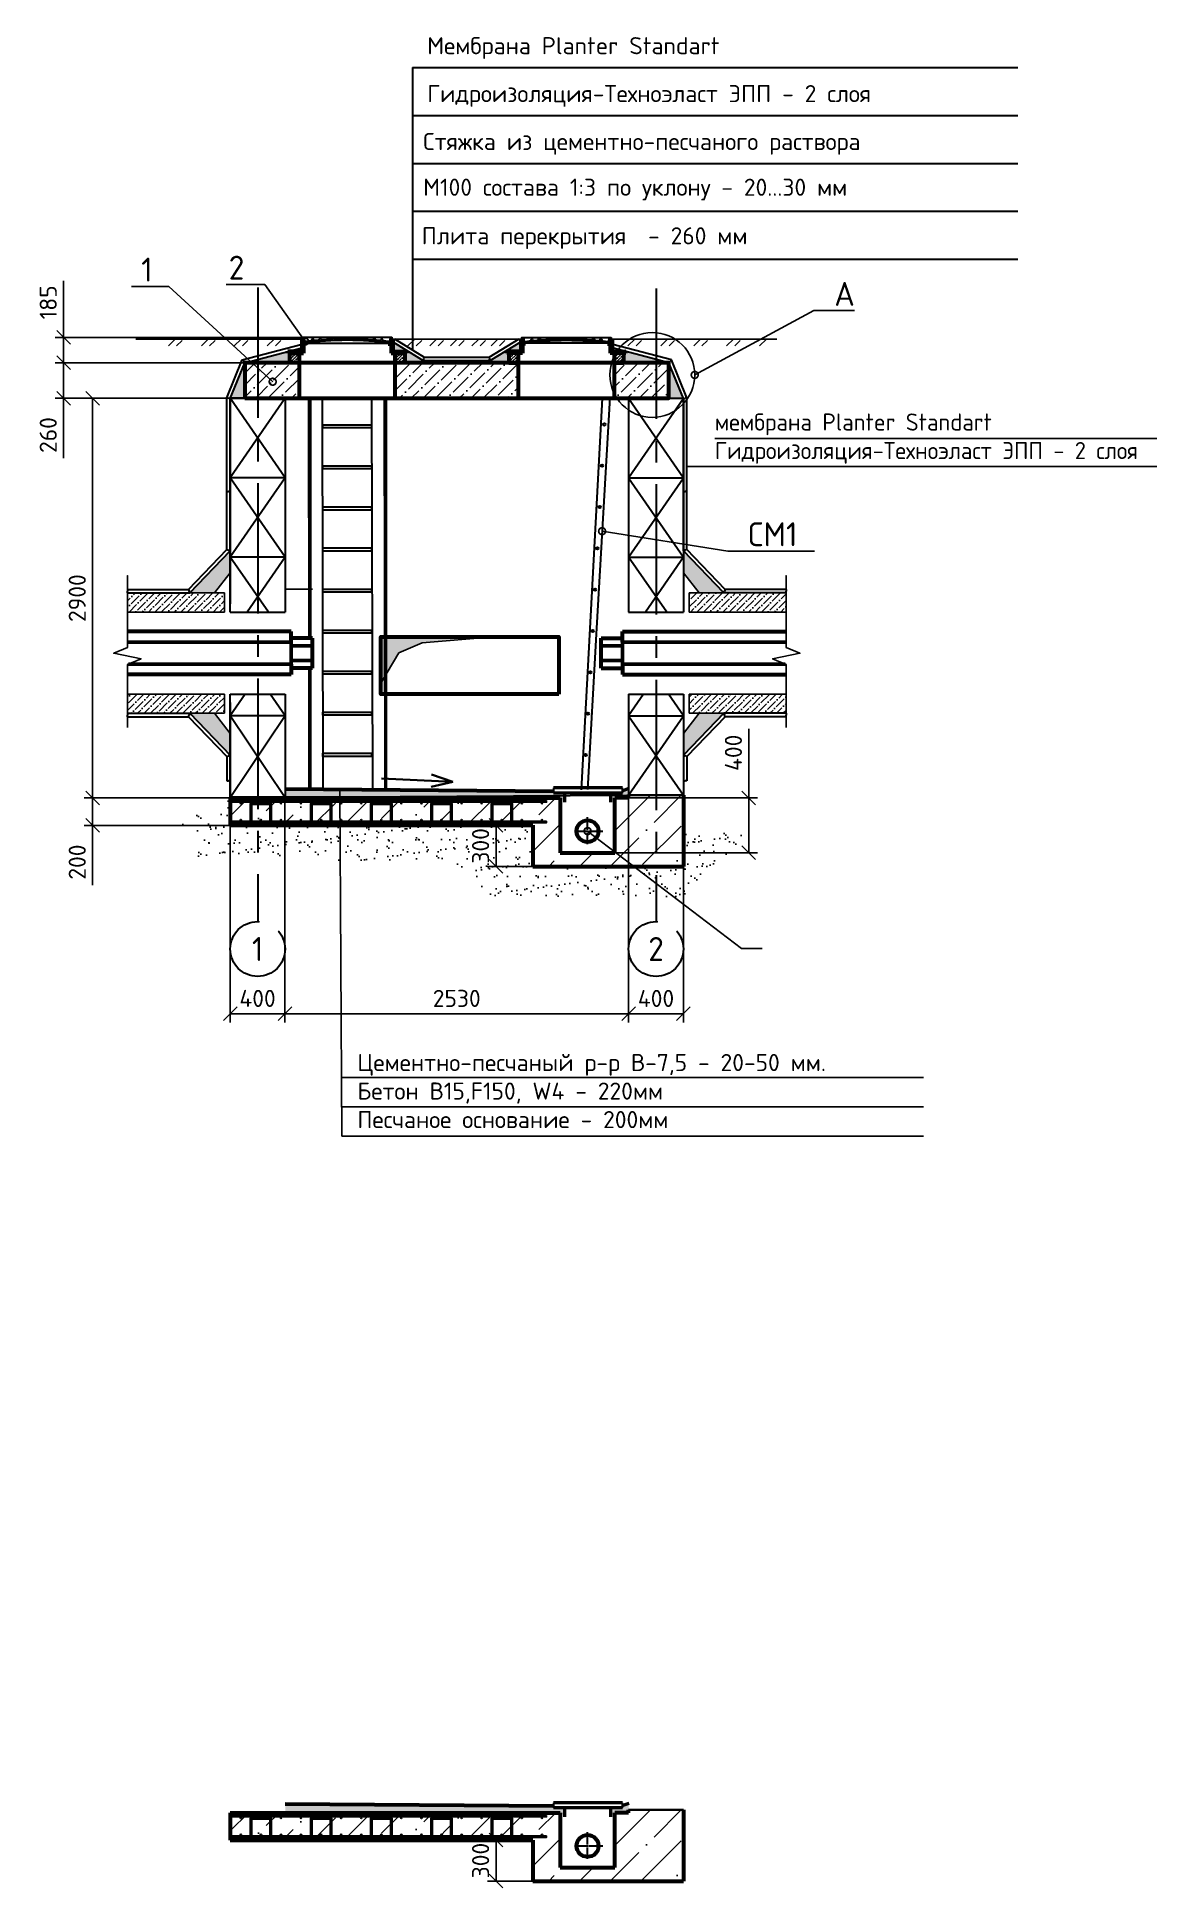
# Model space of a CAD drawing. Header units: metres. Extents: x -18 to 14983, y 1157 to 3877.
# Drawn here: x 6149.2 to 6312.9, y 2035.4 to 2305.8 of the extents above; entities that cross this region are included whole.
import ezdxf
from ezdxf import colors
from ezdxf.entities.mleader import LeaderData, LeaderLine
from ezdxf.math import Vec2, Vec3

# ---------------------------------------------------------------- set-up
doc = ezdxf.new("R2010")
doc.units = ezdxf.units.M
doc.linetypes.add('CENTER2', pattern=[28.575, 19.05, -3.175, 3.175, -3.175])
doc.linetypes.add('осевая2', pattern=[28.575, 19.05, -3.175, 3.175, -3.175])
for name, color, linetype, lineweight in [('Осевая', 2, 'осевая2', 30), ('Основной', 1, 'Continuous', 60), ('Размер 3.5', 250, 'Continuous', 35), ('Размеры на чертеже', 250, 'Continuous', 25), ('Тонкие', 5, 'Continuous', 30)]:
    doc.layers.add(name, color=color, linetype=linetype, lineweight=lineweight)
doc.layers.add('Штриховка', color=7, linetype='Continuous')
doc.styles.add('-ISOCPEUR-', font='isocpeur.ttf')
doc.styles.add('GOST', font='GOST_Common.ttf')
doc.styles.get("Standard").update_dxf_attribs({"font": 'GOST_Common.ttf'})
doc.dimstyles.new('М 1 к 50', dxfattribs={"dimtxt": 2.5, "dimasz": 2, "dimexe": 1.25, "dimexo": 0, "dimgap": 1, "dimtad": 1, "dimdec": 0, "dimlfac": 50, "dimzin": 0, "dimdsep": 46, "dimtxsty": 'GOST', "dimblk": 'OBLIQUE', "dimcen": 0, "dimclrd": 256, "dimclre": 256, "dimclrt": 256, "dimazin": 2, "dimtfac": 1, "dimtdec": 0, "dimtmove": 0, "dimatfit": 3, "dimldrblk": 'NONE', "dimfxl": 1.25, "dimtolj": 1, "dimtzin": 0, "dimlwd": -1, "dimlwe": -1, "dimarcsym": 2})
pattern_1 = [(37.5, (-1778.9805, -750.6174), (-0.019200376, 0.587295885), [0, -0.463296, 0, -0.51816, 0, -0.4953]), (7.5, (-1778.9805, -750.6174), (0.53942794, 0.86019012), [0, -0.249936, 0, -0.417576, 0, -0.16002]), (327.5, (-1779.3554, -750.6174), (0.949190844, 0.001724622), [0, -0.1524, 0, -0.54864, 0, -0.71628]), (317.5, (-1779.3554, -750.6174), (0.91626774, 0.26751519), [0, -0.0762, 0, -0.359664, 0, -0.41148])]
pattern_2 = [(45, (-1725.7418, -750.6174), (0.65668123, 2.40783117), [3.095625, -0.619125, 0, -0.619125])]
pattern_3 = [(45, (4088.7076, 41.79707), (0.168379802, 0.617392608), [0.79375, -0.15875, 0, -0.15875])]
pattern_4 = [(45, (4037.5076, 41.79707), (-0.224506403, 0.224506403), [])]
pattern_5 = [(45, (-1778.9805, -750.6174), (0.353597585, 1.29652448), [1.666875, -0.333375, 0, -0.333375])]

msp = doc.modelspace()

# ---------------------------------------------------------------- texts
at = {"style": '-ISOCPEUR-'}
for s, p in [('Мембрана Planter Standart ', (6206.2289, 2303.3138)), ('Гидроизоляция-Техноэласт ЭПП - 2 слоя ', (6206.2289, 2296.3138)), ('Стяжка из цементно-песчаного раствора', (6205.6367, 2289.3138)), ('М100 состава 1:3 по уклону - 20...30 мм', (6205.6367, 2282.6319)), ('Плита перекрытия  - 260 мм', (6205.4167, 2275.5355))]:
    msp.add_text(s, height=2.5, dxfattribs=at).set_placement(p)
at = {"insert": (6248.2489, 2250.8216), "char_height": 2.5, "attachment_point": 1, "style": 'GOST'}
msp.add_mtext_dynamic_manual_height_columns('мембрана Planter Standart\\PГидроизоляция-Техноэласт ЭПП - 2 слоя', width=81.528747, gutter_width=625, heights=[0], dxfattribs=at)
at = {"color": 0, "lineweight": 25, "ltscale": 25, "insert": (6196.0133, 2157.2292), "char_height": 2.5, "attachment_point": 1, "style": '-ISOCPEUR-'}
msp.add_mtext_dynamic_manual_height_columns('Цементно-песчаный р-р В-7,5 - 20-50 мм.\\PБетон В15,F150, W4 - 220мм\\PПесчаное основание - 200мм', width=89.674171, gutter_width=625, heights=[0], dxfattribs=at)
at = {"layer": 'Основной', "char_height": 3.5, "attachment_point": 5}
for s, insert in [('1', (6181.4492, 2172.5706)), ('2', (6239.6609, 2172.5706))]:
    msp.add_mtext_dynamic_manual_height_columns(s, width=5.739849, gutter_width=12.5, heights=[0], dxfattribs=dict(at, insert=insert))

# ---------------------------------------------------------------- blocks, each defined once
blk = doc.blocks.new('*U530')
at = {"layer": 'Осевая', "color": 0, "linetype": 'CENTER2', "transparency": 16777216}
for p, q in [((-1.93, 0), (-0.22, 0)), ((0, 0.22), (0, 2.03)), ((0.22, 0), (2.23, 0)), ((0, -1.91), (0, -0.22))]:
    blk.add_line(p, q, dxfattribs=at)
at = {"layer": 'Осевая', "color": 0, "linetype": 'Continuous', "transparency": 16777216}
for p, q in [((-0.11, 0), (0.11, 0)), ((0, -0.11), (0, 0.11))]:
    blk.add_line(p, q, dxfattribs=at)
blk = doc.blocks.new('_Oblique')
at = {"color": 0, "linetype": 'ByBlock', "lineweight": -2}
blk.add_line((-0.5, -0.5), (0.5, 0.5), dxfattribs=at)
blk = doc.blocks.new('*D531')
at = {"transparency": 16777216}
for p, q in [((6221.66, 2042.37), (6215.03, 2042.37)), ((6216.28, 2036.37), (6216.28, 2042.37)), ((6221.66, 2036.37), (6215.03, 2036.37))]:
    blk.add_line(p, q, dxfattribs=at)
at = {"layer": 'Defpoints', "color": 0, "transparency": 16777216}
for p in [(6216.28, 2042.37), (6221.66, 2042.37), (6221.66, 2036.37)]:
    blk.add_point(p, dxfattribs=at)
at = {"transparency": 16777216, "xscale": 2, "yscale": 2, "zscale": 2}
for p, rotation in [((6216.28, 2042.37), 90), ((6216.28, 2036.37), 270)]:
    blk.add_blockref('_Oblique', p, dxfattribs=dict(at, rotation=rotation))
at = {"transparency": 16777216, "insert": (6214.03, 2039.37), "char_height": 2.5, "attachment_point": 5, "rotation": 90, "style": '-ISOCPEUR-'}
blk.add_mtext('\\A1;300', dxfattribs=at)
blk = doc.blocks.new('_None')
blk = doc.blocks.new('*D521')
at = {"transparency": 16777216}
for p, q in [((6253.22, 2194.64), (6253.22, 2204.74)), ((6233.66, 2194.64), (6254.47, 2194.64)), ((6253.22, 2186.64), (6253.22, 2194.64)), ((6233.66, 2186.64), (6254.47, 2186.64))]:
    blk.add_line(p, q, dxfattribs=at)
at = {"layer": 'Defpoints', "color": 0, "transparency": 16777216}
for p in [(6233.66, 2194.64), (6253.22, 2194.64), (6233.66, 2186.64)]:
    blk.add_point(p, dxfattribs=at)
at = {"transparency": 16777216, "xscale": 2, "yscale": 2, "zscale": 2}
for p, rotation in [((6253.22, 2194.64), 90), ((6253.22, 2186.64), 270)]:
    blk.add_blockref('_Oblique', p, dxfattribs=dict(at, rotation=rotation))
at = {"transparency": 16777216, "insert": (6250.97, 2201.24), "char_height": 2.5, "attachment_point": 5, "rotation": 90, "style": '-ISOCPEUR-'}
blk.add_mtext('\\A1;400', dxfattribs=at)
blk = doc.blocks.new('*U516')
at = {"layer": 'Осевая', "color": 0, "linetype": 'CENTER2', "transparency": 16777216}
for p, q in [((-1.93, 0), (-0.22, 0)), ((0, 0.22), (0, 2.03)), ((0.22, 0), (2.23, 0)), ((0, -1.91), (0, -0.22))]:
    blk.add_line(p, q, dxfattribs=at)
at = {"layer": 'Осевая', "color": 0, "linetype": 'Continuous', "transparency": 16777216}
for p, q in [((-0.11, 0), (0.11, 0)), ((0, -0.11), (0, 0.11))]:
    blk.add_line(p, q, dxfattribs=at)
blk = doc.blocks.new('*D523')
at = {"transparency": 16777216}
for p, q in [((6221.66, 2190.64), (6215.03, 2190.64)), ((6216.28, 2184.64), (6216.28, 2190.64)), ((6221.66, 2184.64), (6215.03, 2184.64))]:
    blk.add_line(p, q, dxfattribs=at)
at = {"layer": 'Defpoints', "color": 0, "transparency": 16777216}
for p in [(6216.28, 2190.64), (6221.66, 2190.64), (6221.66, 2184.64)]:
    blk.add_point(p, dxfattribs=at)
at = {"transparency": 16777216, "xscale": 2, "yscale": 2, "zscale": 2}
for p, rotation in [((6216.28, 2190.64), 90), ((6216.28, 2184.64), 270)]:
    blk.add_blockref('_Oblique', p, dxfattribs=dict(at, rotation=rotation))
at = {"transparency": 16777216, "insert": (6214.03, 2187.64), "char_height": 2.5, "attachment_point": 5, "rotation": 90, "style": '-ISOCPEUR-'}
blk.add_mtext('\\A1;300', dxfattribs=at)
blk = doc.blocks.new('*U517')
at = {"layer": 'Тонкие'}
blk.add_lwpolyline([(-3.6, -0.18), (3.6, -0.18), (3.6, 0.18), (-3.6, 0.18)], close=True, dxfattribs=at)
blk = doc.blocks.new('*U518')
at = {"layer": 'Тонкие', "color": 0, "linetype": 'ByBlock', "lineweight": -2, "transparency": 16777216}
for p in [(0, 48), (0, 42), (0, 36), (0, 30), (0, 24), (0, 18), (0, 12), (0, 6), (0, 0)]:
    blk.add_blockref('*U517', p, dxfattribs=at)
blk = doc.blocks.new('*D524')
at = {"transparency": 16777216}
for p, q in [((6177.46, 2253.04), (6156.08, 2253.04)), ((6157.33, 2253.04), (6157.33, 2194.64)), ((6177.45, 2194.64), (6156.08, 2194.64))]:
    blk.add_line(p, q, dxfattribs=at)
at = {"layer": 'Defpoints', "color": 0, "transparency": 16777216}
for p in [(6177.46, 2253.04), (6157.33, 2194.64), (6177.45, 2194.64)]:
    blk.add_point(p, dxfattribs=at)
at = {"transparency": 16777216, "xscale": 2, "yscale": 2, "zscale": 2}
for p, rotation in [((6157.33, 2253.04), 90), ((6157.33, 2194.64), 270)]:
    blk.add_blockref('_Oblique', p, dxfattribs=dict(at, rotation=rotation))
at = {"transparency": 16777216, "insert": (6155.08, 2223.84), "char_height": 2.5, "attachment_point": 5, "rotation": 90, "style": '-ISOCPEUR-'}
blk.add_mtext('\\A1;2900', dxfattribs=at)
blk = doc.blocks.new('*D525')
at = {"transparency": 16777216}
for p, q in [((6179.56, 2258.24), (6151.84, 2258.24)), ((6153.09, 2258.24), (6153.09, 2253.04)), ((6179.56, 2253.04), (6151.84, 2253.04)), ((6153.09, 2253.04), (6153.09, 2244.29))]:
    blk.add_line(p, q, dxfattribs=at)
at = {"layer": 'Defpoints', "color": 0, "transparency": 16777216}
for p in [(6153.09, 2258.24), (6179.56, 2258.24), (6179.56, 2253.04)]:
    blk.add_point(p, dxfattribs=at)
at = {"transparency": 16777216, "xscale": 2, "yscale": 2, "zscale": 2}
for p, rotation in [((6153.09, 2258.24), 90), ((6153.09, 2253.04), 270)]:
    blk.add_blockref('_Oblique', p, dxfattribs=dict(at, rotation=rotation))
at = {"transparency": 16777216, "insert": (6150.84, 2247.67), "char_height": 2.5, "attachment_point": 5, "rotation": 90, "style": '-ISOCPEUR-'}
blk.add_mtext('\\A1;260', dxfattribs=at)
blk = doc.blocks.new('*D522')
at = {"transparency": 16777216}
for p, q in [((6153.09, 2261.94), (6153.09, 2270.19)), ((6188.04, 2261.94), (6151.84, 2261.94)), ((6153.09, 2258.24), (6153.09, 2261.94)), ((6163.63, 2258.24), (6151.84, 2258.24))]:
    blk.add_line(p, q, dxfattribs=at)
at = {"layer": 'Defpoints', "color": 0, "transparency": 16777216}
for p in [(6188.04, 2261.94), (6153.09, 2258.24), (6163.63, 2258.24)]:
    blk.add_point(p, dxfattribs=at)
at = {"transparency": 16777216, "xscale": 2, "yscale": 2, "zscale": 2}
for p, rotation in [((6153.09, 2261.94), 90), ((6153.09, 2258.24), 270)]:
    blk.add_blockref('_Oblique', p, dxfattribs=dict(at, rotation=rotation))
at = {"transparency": 16777216, "insert": (6150.84, 2267.06), "char_height": 2.5, "attachment_point": 5, "rotation": 90, "style": '-ISOCPEUR-'}
blk.add_mtext('\\A1;185', dxfattribs=at)
blk = doc.blocks.new('*U519')
at = {"layer": 'Штриховка'}
blk.add_line((-42.5, 0), (42.5, 0), dxfattribs=at)
blk = doc.blocks.new('*U520')
at = {"layer": 'Штриховка', "color": 0, "linetype": 'ByBlock', "lineweight": -2, "transparency": 16777216}
for p in [(0, 8.6), (0, 4.3), (0, 0)]:
    blk.add_blockref('*U519', p, dxfattribs=at)
blk = doc.blocks.new('*D526')
at = {"transparency": 16777216}
for p, q in [((6185.42, 2194.69), (6185.42, 2161.85)), ((6177.45, 2190.64), (6177.45, 2161.85)), ((6177.45, 2163.1), (6185.42, 2163.1))]:
    blk.add_line(p, q, dxfattribs=at)
at = {"layer": 'Defpoints', "color": 0, "transparency": 16777216}
for p in [(6185.42, 2194.69), (6177.45, 2190.64), (6185.42, 2163.1)]:
    blk.add_point(p, dxfattribs=at)
at = {"transparency": 16777216, "xscale": 2, "yscale": 2, "zscale": 2, "rotation": 180}
blk.add_blockref('_Oblique', (6177.45, 2163.1), dxfattribs=at)
at = {"transparency": 16777216, "xscale": 2, "yscale": 2, "zscale": 2}
blk.add_blockref('_Oblique', (6185.42, 2163.1), dxfattribs=at)
at = {"transparency": 16777216, "insert": (6181.43, 2165.35), "char_height": 2.5, "attachment_point": 5, "style": '-ISOCPEUR-'}
blk.add_mtext('\\A1;400', dxfattribs=at)
blk = doc.blocks.new('*D527')
at = {"transparency": 16777216}
for p, q in [((6235.66, 2195.04), (6235.66, 2161.85)), ((6185.42, 2190.64), (6185.42, 2161.85)), ((6185.42, 2163.1), (6235.66, 2163.1))]:
    blk.add_line(p, q, dxfattribs=at)
at = {"layer": 'Defpoints', "color": 0, "transparency": 16777216}
for p in [(6235.66, 2195.04), (6185.42, 2190.64), (6235.66, 2163.1)]:
    blk.add_point(p, dxfattribs=at)
at = {"transparency": 16777216, "xscale": 2, "yscale": 2, "zscale": 2, "rotation": 180}
blk.add_blockref('_Oblique', (6185.42, 2163.1), dxfattribs=at)
at = {"transparency": 16777216, "xscale": 2, "yscale": 2, "zscale": 2}
blk.add_blockref('_Oblique', (6235.66, 2163.1), dxfattribs=at)
at = {"transparency": 16777216, "insert": (6210.54, 2165.35), "char_height": 2.5, "attachment_point": 5, "style": '-ISOCPEUR-'}
blk.add_mtext('\\A1;2530', dxfattribs=at)
blk = doc.blocks.new('*D528')
at = {"transparency": 16777216}
for p, q in [((6235.66, 2194.64), (6235.66, 2161.85)), ((6243.66, 2194.64), (6243.66, 2161.85)), ((6235.66, 2163.1), (6243.66, 2163.1))]:
    blk.add_line(p, q, dxfattribs=at)
at = {"layer": 'Defpoints', "color": 0, "transparency": 16777216}
for p in [(6235.66, 2194.64), (6243.66, 2194.64), (6243.66, 2163.1)]:
    blk.add_point(p, dxfattribs=at)
at = {"transparency": 16777216, "xscale": 2, "yscale": 2, "zscale": 2, "rotation": 180}
blk.add_blockref('_Oblique', (6235.66, 2163.1), dxfattribs=at)
at = {"transparency": 16777216, "xscale": 2, "yscale": 2, "zscale": 2}
blk.add_blockref('_Oblique', (6243.66, 2163.1), dxfattribs=at)
at = {"transparency": 16777216, "insert": (6239.66, 2165.35), "char_height": 2.5, "attachment_point": 5, "style": '-ISOCPEUR-'}
blk.add_mtext('\\A1;400', dxfattribs=at)
blk = doc.blocks.new('_DotSmall')
at = {"color": 0, "linetype": 'ByBlock', "const_width": 0.5}
blk.add_lwpolyline([(-0.0625, 0, 1), (0.0625, 0, 1)], format="xyb", close=True, dxfattribs=at)
blk = doc.blocks.new('*D529')
at = {"transparency": 16777216}
for p, q in [((6177.45, 2194.64), (6156.08, 2194.64)), ((6157.33, 2194.64), (6157.33, 2190.64)), ((6177.45, 2190.64), (6156.08, 2190.64)), ((6157.33, 2190.64), (6157.33, 2181.89))]:
    blk.add_line(p, q, dxfattribs=at)
at = {"layer": 'Defpoints', "color": 0, "transparency": 16777216}
for p in [(6177.45, 2194.64), (6157.33, 2190.64), (6177.45, 2190.64)]:
    blk.add_point(p, dxfattribs=at)
at = {"transparency": 16777216, "xscale": 2, "yscale": 2, "zscale": 2}
for p, rotation in [((6157.33, 2194.64), 90), ((6157.33, 2190.64), 270)]:
    blk.add_blockref('_Oblique', p, dxfattribs=dict(at, rotation=rotation))
at = {"transparency": 16777216, "insert": (6155.08, 2185.27), "char_height": 2.5, "attachment_point": 5, "rotation": 90, "style": '-ISOCPEUR-'}
blk.add_mtext('\\A1;200', dxfattribs=at)

# ---------------------------------------------------------------- dimensions: what is measured, and where the dimension line sits
for base, p1, p2, picture, middle in [((6153.0941, 2258.2422), (6188.0428, 2261.9387), (6163.6264, 2258.2422), '*D522', (6153.0941, 2267.0637)), ((6153.0941, 2258.2422), (6179.5551, 2253.0422), (6179.5551, 2258.2422), '*D525', (6153.0941, 2247.6672)), ((6253.2175, 2194.6423), (6233.6606, 2186.6423), (6233.6606, 2194.6423), '*D521', (6253.2175, 2201.236)), ((6216.2805, 2190.6423), (6221.6606, 2184.6423), (6221.6606, 2190.6423), '*D523', (6216.2805, 2187.6423)), ((6216.2805, 2042.3651), (6221.6606, 2036.3651), (6221.6606, 2042.3651), '*D531', (6216.2805, 2039.3651))]:
    dim = msp.add_linear_dim(base=base, p1=p1, p2=p2, angle=90, dimstyle='М 1 к 50', override={"dimtxsty": '-ISOCPEUR-'})
    dim.commit()
    dim.dimension.update_dxf_attribs({"geometry": picture, "text_midpoint": middle, "dimtype": 160})
dim = msp.add_linear_dim(base=(6157.3262, 2194.6424), p1=(6177.4641, 2253.0422), p2=(6177.4496, 2194.6424), angle=90, text='2900', dimstyle='М 1 к 50', override={"dimtxsty": '-ISOCPEUR-'})
dim.commit()
dim.dimension.update_dxf_attribs({"geometry": '*D524', "text_midpoint": (6155.0762, 2223.8423)})
dim = msp.add_linear_dim(base=(6157.3262, 2190.6423), p1=(6177.4521, 2194.6424), p2=(6177.4521, 2190.6423), angle=90, dimstyle='М 1 к 50', override={"dimtxsty": '-ISOCPEUR-'})
dim.commit()
dim.dimension.update_dxf_attribs({"geometry": '*D529', "text_midpoint": (6155.0762, 2185.2673)})
for base, p1, p2, text, picture, middle in [((6185.4175, 2163.1039), (6177.4497, 2190.6423), (6185.4175, 2194.6905), '400', '*D526', (6181.4336, 2165.3539)), ((6235.6606, 2163.1039), (6185.4175, 2190.6423), (6235.6606, 2195.0424), '2530', '*D527', (6210.5391, 2165.3539))]:
    dim = msp.add_linear_dim(base=base, p1=p1, p2=p2, text=text, dimstyle='М 1 к 50', override={"dimtxsty": '-ISOCPEUR-'})
    dim.commit()
    dim.dimension.update_dxf_attribs({"geometry": picture, "text_midpoint": middle})
dim = msp.add_linear_dim(base=(6243.6606, 2163.1039), p1=(6235.6606, 2194.6423), p2=(6243.6606, 2194.6423), dimstyle='М 1 к 50', override={"dimtxsty": '-ISOCPEUR-'})
dim.commit()
dim.dimension.update_dxf_attribs({"geometry": '*D528', "text_midpoint": (6239.6606, 2165.3539)})

# ---------------------------------------------------------------- hatches: boundary and pattern name
h = msp.add_hatch()
h.set_pattern_fill('ANSI36', scale=0.21)
h.set_pattern_definition(pattern_5)
h.paths.add_polyline_path([(6176.6065, 2223.0082), (6176.6065, 2224.6082), (6162.4413, 2224.6082), (6162.4413, 2221.8082), (6176.6065, 2221.8082)])
h.paths.add_polyline_path([(6176.6065, 2209.8082), (6162.4413, 2209.8082), (6162.4413, 2207.0082), (6176.6065, 2207.0082)])
h = msp.add_hatch()
h.set_pattern_fill('ANSI36', scale=0.21)
h.set_pattern_definition(pattern_5)
h.paths.add_polyline_path([(6244.5037, 2223.0082), (6244.5037, 2224.6082), (6258.6689, 2224.6082), (6258.6689, 2221.8082), (6244.5037, 2221.8082)])
h.paths.add_polyline_path([(6244.5037, 2209.8082), (6258.6689, 2209.8082), (6258.6689, 2207.0082), (6244.5037, 2207.0082)])
h = msp.add_hatch(color=7)
h.dxf.hatch_style = 1
h.paths.add_polyline_path([(6202.1003, 2215.865), (6205.4994, 2217.3099), (6215.97, 2218.2065), (6199.4633, 2218.2065), (6199.4633, 2211.4133)])
at = {"layer": 'Штриховка', "ltscale": 0.5}
h = msp.add_hatch(dxfattribs=at)
h.set_pattern_fill('AR-CONC', color=256, scale=0.006, style=0)
h.set_pattern_definition([(50, (-1256.1972, -777.1501), (1.09310801, -0.09563451), [0.1143, -1.2573]), (355, (-1256.1972, -777.1501), (-0.21146053, 1.14634107), [0.09144, -1.0058435]), (100.451445, (-1256.1061, -777.1581), (0.88164748, 1.05070651), [0.09714005, -1.06854147]), (46.1842, (-1256.1972, -776.8453), (1.62647425, -0.25225397), [0.17145, -1.88595]), (96.635558, (-1256.0617, -776.8663), (1.4244248, 1.48455675), [0.14571014, -1.60281365]), (351.18415, (-1256.1972, -776.8453), (1.4244248, 1.48455675), [0.1371598, -1.5087584]), (21, (-1256.0448, -776.9215), (0.90968635, -0.61359119), [0.1143, -1.2573]), (326, (-1256.0448, -776.9215), (0.37081217, 1.1051278), [0.09144, -1.00584]), (71.451445, (-1255.969, -776.9726), (1.28049852, 0.49153661), [0.09714005, -1.06853963]), (37.5, (-1256.19723, -777.1501), (0.01853162, 0.507330233), [0, -0.993648, 0, -1.02108, 0, -1.00965]), (7.5, (-1256.19723, -777.1501), (0.400917975, 0.60108345), [0, -0.582168, 0, -0.970788, 0, -0.38481]), (327.5, (-1256.5371, -777.1501), (0.81354357, -0.034372464), [0, -0.381, 0, -1.18872, 0, -1.57734]), (317.5, (-1256.6895, -777.1501), (0.88877509, 0.152558946), [0, -0.4953, 0, -0.789432, 0, -1.12014])])
h.paths.add_polyline_path([(6177.4641, 2253.0422), (6179.5551, 2253.0422), (6179.5551, 2258.2422)])
h.paths.add_polyline_path([(6186.1391, 2258.2422), (6186.1391, 2259.6422), (6185.8379, 2259.6422), (6185.8383, 2259.8914), (6181.4495, 2258.7394), (6181.4495, 2258.2422)])
h.paths.add_polyline_path([(6187.8791, 2259.8999), (6187.8791, 2260.427), (6185.8841, 2259.9034)])
h.paths.add_polyline_path([(6203.2374, 2259.9035), (6203.2379, 2259.6422), (6202.9391, 2259.6422), (6202.9391, 2258.2422), (6218.1711, 2258.2422), (6218.1711, 2259.6422), (6217.8723, 2259.6422), (6217.8728, 2259.9035), (6219.9111, 2259.8999), (6219.9111, 2261.2925), (6215.4067, 2258.5619), (6205.6485, 2258.5672), (6201.1991, 2261.2925), (6201.1991, 2259.8999)])
h.paths.add_polyline_path([(6233.2311, 2260.427), (6233.2311, 2259.8999), (6233.9699, 2259.9012, -0.01384501), (6234.1686, 2260.1809)])
h.paths.add_polyline_path([(6239.6607, 2258.2422), (6239.6607, 2258.7394), (6235.2718, 2259.8914), (6235.2723, 2259.6422), (6234.9711, 2259.6422), (6234.9711, 2258.2422)])
h.paths.add_polyline_path([(6241.5551, 2258.2422), (6241.5551, 2253.0422), (6243.6461, 2253.0422)])
at = {"layer": 'Штриховка'}
h = msp.add_hatch(dxfattribs=at)
h.set_pattern_fill('ANSI31', color=256, scale=0.1)
h.set_pattern_definition(pattern_4)
h.paths.add_polyline_path([(6194.5389, 2261.5193, -0.02800707), (6200.8672, 2261.0999), (6201.035, 2261.9387), (6200.8212, 2261.9387), (6200.6997, 2261.3314, 0.0045535), (6199.6702, 2261.4448), (6199.6912, 2261.6534, 0.00091844), (6199.4826, 2261.6741), (6199.4615, 2261.4654, 0.00388307), (6198.5818, 2261.544), (6198.5971, 2261.7328), (6198.575, 2261.7549, 0.00081395), (6198.3898, 2261.7697), (6198.3727, 2261.5607, 0.00704564), (6196.7734, 2261.6624), (6196.7838, 2261.8718, 0.00091844), (6196.5743, 2261.8818), (6196.5639, 2261.6724, 0.0089374), (6194.5368, 2261.729, 0.00889737), (6192.5139, 2261.6724), (6192.5035, 2261.8818, 0.00091844), (6192.2941, 2261.8718), (6192.3044, 2261.6624, 0.00704564), (6190.7051, 2261.5607), (6190.6881, 2261.7697, 0.00091844), (6190.479, 2261.753), (6190.4961, 2261.544, 0.00388307), (6189.6163, 2261.4654), (6189.5953, 2261.6741, 0.00091844), (6189.3866, 2261.6534), (6189.4076, 2261.4448, 0.0045535), (6188.3781, 2261.3314), (6188.2567, 2261.9387), (6188.0428, 2261.9387), (6188.2106, 2261.0999, -0.02800707)])
h = msp.add_hatch(dxfattribs=at)
h.set_pattern_fill('ANSI31', color=256, scale=0.1)
h.set_pattern_definition(pattern_4)
h.paths.add_polyline_path([(6226.5713, 2261.5193, 0.02800707), (6220.2429, 2261.0999), (6220.0752, 2261.9387), (6220.289, 2261.9387), (6220.4105, 2261.3314, -0.0045535), (6221.44, 2261.4448), (6221.419, 2261.6534, -0.00091844), (6221.6276, 2261.6741), (6221.6487, 2261.4654, -0.00388307), (6222.5284, 2261.544), (6222.513, 2261.7328), (6222.5352, 2261.7549, -0.00081395), (6222.7204, 2261.7697), (6222.7375, 2261.5607, -0.00704564), (6224.3368, 2261.6624), (6224.3264, 2261.8718, -0.00091844), (6224.5359, 2261.8818), (6224.5462, 2261.6724, -0.0089374), (6226.5734, 2261.729, -0.00889737), (6228.5963, 2261.6724), (6228.6067, 2261.8818, -0.00091844), (6228.8161, 2261.8718), (6228.8058, 2261.6624, -0.00704564), (6230.4051, 2261.5607), (6230.4221, 2261.7697, -0.00091844), (6230.6312, 2261.753), (6230.6141, 2261.544, -0.00388307), (6231.4939, 2261.4654), (6231.5149, 2261.6741, -0.00091844), (6231.7236, 2261.6534), (6231.7025, 2261.4448, -0.0045535), (6232.7321, 2261.3314), (6232.8535, 2261.9387), (6233.0674, 2261.9387), (6232.8996, 2261.0999, 0.02800707)])
h = msp.add_hatch(dxfattribs=at)
h.set_pattern_fill('ANSI36', color=256, scale=0.1)
h.set_pattern_definition(pattern_3)
h.paths.add_polyline_path([(6186.1391, 2258.2422), (6187.5391, 2258.2422), (6187.5391, 2259.6422), (6186.1391, 2259.6422)])
h.paths.add_polyline_path([(6202.9391, 2258.2422), (6202.9391, 2259.6422), (6201.5391, 2259.6422), (6201.5391, 2258.2422)])
h = msp.add_hatch(dxfattribs=at)
h.set_pattern_fill('ANSI36', color=256, scale=0.1)
h.set_pattern_definition(pattern_3)
h.paths.add_polyline_path([(6234.9711, 2258.2422), (6233.5711, 2258.2422), (6233.5711, 2259.6422), (6234.9711, 2259.6422)])
h.paths.add_polyline_path([(6218.1711, 2258.2422), (6218.1711, 2259.6422), (6219.5711, 2259.6422), (6219.5711, 2258.2422)])
h = msp.add_hatch(dxfattribs=at)
h.set_pattern_fill('ANSI36', color=256, scale=0.39)
h.set_pattern_definition(pattern_2)
h.paths.add_polyline_path([(6181.4495, 2258.2422), (6179.5551, 2258.2422), (6179.5551, 2253.0422), (6181.4495, 2253.0422)])
h = msp.add_hatch(dxfattribs=at)
h.set_pattern_fill('ANSI36', color=256, scale=0.39)
h.set_pattern_definition(pattern_2)
h.paths.add_polyline_path([(6239.6607, 2258.2422), (6233.5711, 2258.2422), (6233.5711, 2253.0422), (6239.6607, 2253.0422)])
h.paths.add_polyline_path([(6241.5551, 2258.2422), (6239.6607, 2258.2422), (6239.6607, 2253.0422), (6241.5551, 2253.0422)])
h.paths.add_polyline_path([(6187.5391, 2258.2422), (6181.4495, 2258.2422), (6181.4495, 2253.0422), (6187.5391, 2253.0422)])
h.paths.add_polyline_path([(6219.5711, 2258.2422), (6201.5391, 2258.2422), (6201.5391, 2253.0422), (6219.5711, 2253.0422)])
h = msp.add_hatch(dxfattribs=at)
h.set_pattern_fill('AR-SAND', color=256, scale=0.012, style=0)
h.set_pattern_definition(pattern_1)
h.paths.add_polyline_path([(6177.4497, 2227.5449), (6177.4497, 2230.7387), (6171.5478, 2224.6082), (6175.1529, 2224.6082)])
h.paths.add_polyline_path([(6175.1529, 2207.0082), (6171.5478, 2207.0082), (6177.4496, 2200.8778), (6177.4497, 2204.0715)])
h = msp.add_hatch(dxfattribs=at)
h.set_pattern_fill('AR-SAND', color=256, scale=0.012, style=0)
h.set_pattern_definition(pattern_1)
h.paths.add_polyline_path([(6243.6605, 2227.5449), (6243.6605, 2230.7387), (6249.5624, 2224.6082), (6245.9573, 2224.6082)])
h.paths.add_polyline_path([(6245.9573, 2207.0082), (6249.5624, 2207.0082), (6243.6605, 2200.8778), (6243.6605, 2204.0715)])
h = msp.add_hatch(dxfattribs=at)
h.set_pattern_fill('AR-SAND', color=256, scale=0.0566, style=0)
h.set_pattern_definition([(37.5, (-1629.8354, -750.6174), (-0.0905618, 2.7700789), [0, -2.1852128, 0, -2.443988, 0, -2.336165]), (7.5, (-1629.8354, -750.6174), (2.5443018, 4.05723), [0, -1.1788648, 0, -1.9695668, 0, -0.754761]), (327.5, (-1631.6037, -750.6174), (4.4770168, 0.00813447), [0, -0.71882, 0, -2.587752, 0, -3.378454]), (317.5, (-1631.6037, -750.6174), (4.3217295, 1.26178), [0, -0.35941, 0, -1.6964152, 0, -1.940814])])
edge = h.paths.add_edge_path()
edge.add_line((6172.506, 2190.647), (6218.3456, 2190.6423))
edge.add_arc((6245.146, 2201.5339), 28.929, 202.116652, 215.725161)
edge.add_line((6221.6606, 2184.6423), (6243.6606, 2184.6423))
edge.add_line((6243.6606, 2184.6423), (6243.6606, 2189.6797))
edge.add_line((6243.6606, 2189.6797), (6253.199, 2189.6797))
edge.add_line((6253.199, 2189.6797), (6244.3531, 2180.2206))
edge.add_line((6244.3531, 2180.2206), (6215.2211, 2180.2206))
edge.add_line((6215.2211, 2180.2206), (6210.0592, 2185.3959))
edge.add_line((6210.0592, 2185.3959), (6172.506, 2185.5648))
edge.add_line((6172.506, 2185.5648), (6172.506, 2190.647))
h.paths.add_polyline_path([(6169.6538, 2190.6423), (6177.4497, 2194.6709), (6177.4497, 2190.6138)])
edge = h.paths.add_edge_path(flags=16)
edge.add_arc((6245.146, 2201.5339), 28.929, 202.116652, 215.725161, ccw=False)
edge.add_line((6218.3456, 2190.6423), (6221.6606, 2190.6423))
edge.add_line((6221.6606, 2190.6423), (6221.6606, 2184.6423))
h = msp.add_hatch(dxfattribs=at)
h.set_pattern_fill('ANSI36', color=256)
h.set_pattern_definition([(45, (3930.336, 52.6444), (1.683798, 6.173926), [7.9375, -1.5875, 0, -1.5875])])
h.paths.add_polyline_path([(6177.4497, 2194.6423), (6177.4497, 2190.6423), (6221.6606, 2190.6423), (6221.6606, 2184.6423), (6243.6389, 2184.6423), (6243.639, 2195.0423), (6235.6606, 2195.0423), (6235.6606, 2194.6423), (6233.6606, 2194.6423), (6233.6606, 2186.6423), (6225.6606, 2186.6423), (6225.6606, 2194.6423)])
h = msp.add_hatch(dxfattribs=at)
h.set_pattern_fill('AR-SAND', color=256, scale=0.012, style=0)
h.set_pattern_definition([(37.5, (-1629.83544, -750.6174), (-0.019200376, 0.587295885), [0, -0.463296, 0, -0.51816, 0, -0.4953]), (7.5, (-1629.83544, -750.6174), (0.53942794, 0.86019012), [0, -0.249936, 0, -0.417576, 0, -0.16002]), (327.5, (-1630.21034, -750.6174), (0.949190844, 0.001724622), [0, -0.1524, 0, -0.54864, 0, -0.71628]), (317.5, (-1630.21034, -750.6174), (0.91626774, 0.26751519), [0, -0.0762, 0, -0.359664, 0, -0.41148])])
h.paths.add_polyline_path([(6235.6606, 2196.0074), (6235.6606, 2194.6423), (6233.6606, 2194.6423), (6233.6606, 2194.3811), (6233.0279, 2194.3745), (6233.0279, 2195.3621), (6234.7431, 2195.3621), (6234.7431, 2195.679)])
h.paths.add_polyline_path([(6185.4496, 2195.9529), (6185.5236, 2194.6423), (6225.6606, 2194.6423), (6225.6606, 2194.3866), (6226.2899, 2194.3838), (6226.2899, 2195.3621), (6224.6972, 2195.3621), (6224.6972, 2195.6562)])
h = msp.add_hatch(dxfattribs=at)
h.set_pattern_fill('AR-SAND', color=256, scale=0.012, style=0)
h.set_pattern_definition([(37.5, (-1629.83544, -898.89467), (-0.019200376, 0.587295885), [0, -0.463296, 0, -0.51816, 0, -0.4953]), (7.5, (-1629.83544, -898.8947), (0.53942794, 0.86019012), [0, -0.249936, 0, -0.417576, 0, -0.16002]), (327.5, (-1630.21034, -898.89467), (0.949190844, 0.001724622), [0, -0.1524, 0, -0.54864, 0, -0.71628]), (317.5, (-1630.21034, -898.8947), (0.91626774, 0.26751519), [0, -0.0762, 0, -0.359664, 0, -0.41148])])
h.paths.add_polyline_path([(6235.6606, 2047.7302), (6235.6606, 2046.3651), (6233.6606, 2046.3651), (6233.6606, 2046.1038), (6233.0279, 2046.0972), (6233.0279, 2047.0849), (6234.7431, 2047.0849), (6234.7431, 2047.4017)])
h.paths.add_polyline_path([(6185.4496, 2047.6757), (6185.5236, 2046.3651), (6225.6606, 2046.3651), (6225.6606, 2046.1093), (6226.2899, 2046.1065), (6226.2899, 2047.0849), (6224.6972, 2047.0849), (6224.6972, 2047.3789)])
h = msp.add_hatch(dxfattribs=at)
h.set_pattern_fill('ANSI36', color=256)
h.set_pattern_definition([(45, (3930.336, -95.6328), (1.683798, 6.173926), [7.9375, -1.5875, 0, -1.5875])])
h.paths.add_polyline_path([(6177.4497, 2046.3651), (6177.4497, 2042.3651), (6221.6606, 2042.3651), (6221.6606, 2036.3651), (6243.6389, 2036.3651), (6243.639, 2046.765), (6235.6606, 2046.765), (6235.6606, 2046.3651), (6233.6606, 2046.3651), (6233.6606, 2038.3651), (6225.6606, 2038.3651), (6225.6606, 2046.3651)])

# ---------------------------------------------------------------- linework, layer by layer
for p, q in [((6248.2489, 2243.0902), (6244.1605, 2243.0902)), ((6177.4497, 2230.7387), (6171.5478, 2224.6082)), ((6243.6605, 2230.7387), (6249.5624, 2224.6082)), ((6175.1529, 2224.6082), (6177.4497, 2227.5449)), ((6245.9573, 2224.6082), (6243.6605, 2227.5449)), ((6162.4413, 2224.6082), (6176.6065, 2224.6082)), ((6176.6065, 2224.6082), (6176.6065, 2221.8082)), ((6185.45, 2225.1406), (6186.45, 2225.1406)), ((6186.45, 2225.1406), (6189.45, 2225.1406)), ((6258.6689, 2224.6082), (6244.5037, 2224.6082)), ((6244.5037, 2224.6082), (6244.5037, 2221.8082)), ((6162.4413, 2221.8082), (6176.6065, 2221.8082)), ((6258.6689, 2221.8082), (6244.5037, 2221.8082)), ((6205.4994, 2217.3099), (6215.97, 2218.2065)), ((6199.4633, 2211.4133), (6202.1003, 2215.865)), ((6202.1003, 2215.865), (6205.4994, 2217.3099)), ((6162.4413, 2209.8082), (6176.6065, 2209.8082)), ((6176.6065, 2207.0082), (6176.6065, 2209.8082)), ((6258.6689, 2209.8082), (6244.5037, 2209.8082)), ((6244.5037, 2207.0082), (6244.5037, 2209.8082)), ((6162.4413, 2207.0082), (6176.6065, 2207.0082)), ((6177.4497, 2200.8777), (6171.5478, 2207.0082)), ((6175.1529, 2207.0082), (6177.4497, 2204.0715)), ((6245.9573, 2207.0082), (6243.6605, 2204.0715)), ((6243.6605, 2200.8777), (6249.5624, 2207.0082)), ((6258.6689, 2207.0082), (6244.5037, 2207.0082))]:
    msp.add_line(p, q)
at = {"color": 4, "lineweight": 60}
for p, q in [((6186.338, 2218.9582), (6162.4413, 2218.9582)), ((6186.338, 2217.4082), (6186.338, 2218.9582)), ((6189.45, 2217.9982), (6186.338, 2217.9982)), ((6189.45, 2213.6182), (6189.45, 2217.9982)), ((6231.6602, 2213.6182), (6231.6602, 2217.9982)), ((6231.6602, 2217.9982), (6234.7722, 2217.9982)), ((6234.7722, 2218.9582), (6258.6689, 2218.9582)), ((6234.7722, 2217.4082), (6234.7722, 2218.9582)), ((6186.338, 2212.6582), (6162.4413, 2212.6582)), ((6186.338, 2214.2082), (6186.338, 2212.6582)), ((6189.45, 2213.6182), (6186.338, 2213.6182)), ((6231.6602, 2213.6182), (6234.7722, 2213.6182)), ((6234.7722, 2214.2082), (6234.7722, 2212.6582)), ((6234.7722, 2212.6582), (6258.6689, 2212.6582))]:
    msp.add_line(p, q, dxfattribs=at)
at = {"color": 6, "lineweight": 53}
for p, q in [((6186.338, 2217.4082), (6162.4413, 2217.4082)), ((6186.338, 2214.2082), (6186.338, 2217.4082)), ((6189.45, 2216.8882), (6186.338, 2216.8882)), ((6189.45, 2214.7282), (6189.45, 2216.8882)), ((6231.6602, 2214.7282), (6231.6602, 2216.8882)), ((6231.6602, 2216.8882), (6234.7722, 2216.8882)), ((6234.7722, 2214.2082), (6234.7722, 2217.4082)), ((6234.7722, 2217.4082), (6258.6689, 2217.4082)), ((6186.338, 2214.2082), (6162.5735, 2214.2082)), ((6189.45, 2214.7282), (6186.338, 2214.7282)), ((6231.6602, 2214.7282), (6234.7722, 2214.7282)), ((6234.7722, 2214.2082), (6258.5367, 2214.2082))]:
    msp.add_line(p, q, dxfattribs=at)
at = {"color": 7, "lineweight": 25, "ltscale": 20}
for p, q in [((6223.6606, 2191.2637), (6177.4497, 2191.2637)), ((6223.6606, 2042.9864), (6177.4497, 2042.9864))]:
    msp.add_line(p, q, dxfattribs=at)
for points in [[(6162.4413, 2224.6082), (6162.4413, 2227.13), (6162.4413, 2219.1462), (6162.4413, 2216.6421), (6160.4178, 2215.7888), (6164.4231, 2214.9881), (6162.4413, 2214.1524), (6162.4413, 2204.9369)], [(6258.6689, 2224.6082), (6258.6689, 2227.13), (6258.6689, 2219.1462), (6258.6689, 2216.6421), (6260.6924, 2215.7888), (6256.6871, 2214.9881), (6258.6689, 2214.1524), (6258.6689, 2204.9369)], [(6193.4702, 2195.891), (6193.7696, 2145.2122)]]:
    msp.add_lwpolyline(points)
for points in [[(6223.6606, 2194.2557), (6177.4497, 2194.2557)], [(6177.4497, 2194.021), (6223.6606, 2194.021), (6223.6606, 2194.2557)], [(6177.4497, 2191.029), (6223.6606, 2191.029), (6223.6606, 2191.2637)], [(6223.6606, 2045.9784), (6177.4497, 2045.9784)], [(6177.4497, 2045.7437), (6223.6606, 2045.7437), (6223.6606, 2045.9784)], [(6177.4497, 2042.7517), (6223.6606, 2042.7517), (6223.6606, 2042.9864)]]:
    msp.add_lwpolyline(points, dxfattribs=at)
at = {"color": 0, "lineweight": 50, "ltscale": 20}
for points in [[(6183.3859, 2191.2637), (6183.3859, 2193.7863), (6180.4526, 2193.7863), (6180.4526, 2191.2637)], [(6192.1859, 2191.2637), (6192.1859, 2193.7863), (6189.2526, 2193.7863), (6189.2526, 2191.2637)], [(6200.9859, 2191.2637), (6200.9859, 2193.7863), (6198.0526, 2193.7863), (6198.0526, 2191.2637)], [(6209.7859, 2191.2637), (6209.7859, 2193.7863), (6206.8526, 2193.7863), (6206.8526, 2191.2637)], [(6218.5859, 2191.2637), (6218.5859, 2193.7863), (6215.6526, 2193.7863), (6215.6526, 2191.2637)], [(6183.3859, 2042.9864), (6183.3859, 2045.5091), (6180.4526, 2045.5091), (6180.4526, 2042.9864)], [(6192.1859, 2042.9864), (6192.1859, 2045.5091), (6189.2526, 2045.5091), (6189.2526, 2042.9864)], [(6200.9859, 2042.9864), (6200.9859, 2045.5091), (6198.0526, 2045.5091), (6198.0526, 2042.9864)], [(6209.7859, 2042.9864), (6209.7859, 2045.5091), (6206.8526, 2045.5091), (6206.8526, 2042.9864)], [(6218.5859, 2042.9864), (6218.5859, 2045.5091), (6215.6526, 2045.5091), (6215.6526, 2042.9864)]]:
    msp.add_lwpolyline(points, dxfattribs=at)
at = {"color": 7, "lineweight": 25, "ltscale": 20}
for centre in [(6178.9859, 2193.9037), (6181.9193, 2193.9037), (6184.8526, 2193.9037), (6187.7859, 2193.9037), (6190.7193, 2193.9037), (6193.6526, 2193.9037), (6196.5859, 2193.9037), (6199.5193, 2193.9037), (6202.4526, 2193.9037), (6205.3859, 2193.9037), (6208.3193, 2193.9037), (6211.2526, 2193.9037), (6214.1859, 2193.9037), (6217.1193, 2193.9037), (6220.0526, 2193.9037), (6222.9859, 2193.9037), (6178.9859, 2191.381), (6181.9193, 2191.381), (6184.8526, 2191.381), (6187.7859, 2191.381), (6190.7193, 2191.381), (6193.6526, 2191.381), (6196.5859, 2191.381), (6199.5193, 2191.381), (6202.4526, 2191.381), (6205.3859, 2191.381), (6208.3193, 2191.381), (6211.2526, 2191.381), (6214.1859, 2191.381), (6217.1193, 2191.381), (6220.0526, 2191.381), (6222.9859, 2191.381), (6178.9859, 2045.6264), (6181.9193, 2045.6264), (6184.8526, 2045.6264), (6187.7859, 2045.6264), (6190.7193, 2045.6264), (6193.6526, 2045.6264), (6196.5859, 2045.6264), (6199.5193, 2045.6264), (6202.4526, 2045.6264), (6205.3859, 2045.6264), (6208.3193, 2045.6264), (6211.2526, 2045.6264), (6214.1859, 2045.6264), (6217.1193, 2045.6264), (6220.0526, 2045.6264), (6222.9859, 2045.6264), (6178.9859, 2043.1037), (6181.9193, 2043.1037), (6184.8526, 2043.1037), (6187.7859, 2043.1037), (6190.7193, 2043.1037), (6193.6526, 2043.1037), (6196.5859, 2043.1037), (6199.5193, 2043.1037), (6202.4526, 2043.1037), (6205.3859, 2043.1037), (6208.3193, 2043.1037), (6211.2526, 2043.1037), (6214.1859, 2043.1037), (6217.1193, 2043.1037), (6220.0526, 2043.1037), (6222.9859, 2043.1037)]:
    msp.add_circle(centre, 0.1173, dxfattribs=at)
at = {"layer": 'Осевая'}
for p, q in [((6181.4495, 2269.2241), (6181.4495, 2176.558)), ((6239.6607, 2269.0702), (6239.6607, 2176.558))]:
    msp.add_line(p, q, dxfattribs=at)
for centre in [(6181.4492, 2172.5706), (6239.6609, 2172.5706)]:
    msp.add_circle(centre, 4.0002, dxfattribs=at)
at = {"layer": 'Основной'}
for p, q in [((6188.0791, 2261.6999), (6187.8791, 2261.6999)), ((6187.8791, 2261.6999), (6187.8791, 2259.8999)), ((6188.1291, 2261.0999), (6188.0791, 2261.6999)), ((6188.1291, 2261.0999), (6188.5391, 2261.0999)), ((6188.5391, 2261.0999), (6188.5391, 2260.9999)), ((6200.5391, 2261.0999), (6200.5391, 2260.9999)), ((6200.5391, 2261.0999), (6200.9491, 2261.0999)), ((6200.9491, 2261.0999), (6200.9991, 2261.6999)), ((6201.1991, 2261.6999), (6200.9991, 2261.6999)), ((6201.1991, 2261.6999), (6201.1991, 2259.8999)), ((6219.9111, 2261.6999), (6219.9111, 2259.8999)), ((6219.9111, 2261.6999), (6220.1111, 2261.6999)), ((6220.1611, 2261.0999), (6220.1111, 2261.6999)), ((6220.5711, 2261.0999), (6220.1611, 2261.0999)), ((6220.5711, 2261.0999), (6220.5711, 2260.9999)), ((6232.5711, 2261.0999), (6232.5711, 2260.9999)), ((6232.9811, 2261.0999), (6232.5711, 2261.0999)), ((6232.9811, 2261.0999), (6233.0311, 2261.6999)), ((6233.0311, 2261.6999), (6233.2311, 2261.6999)), ((6233.2311, 2261.6999), (6233.2311, 2259.8999)), ((6185.8379, 2259.6422), (6185.8384, 2259.9035)), ((6185.8379, 2259.6422), (6188.1291, 2259.6422)), ((6187.8791, 2259.8999), (6185.8384, 2259.9035)), ((6187.5391, 2253.0422), (6187.5391, 2259.6422)), ((6188.5391, 2260.9999), (6188.1291, 2260.9999)), ((6188.1291, 2260.9999), (6188.1291, 2259.6422)), ((6200.5391, 2260.9999), (6200.9491, 2260.9999)), ((6200.9491, 2260.9999), (6200.9491, 2259.6422)), ((6200.9491, 2259.6422), (6203.2379, 2259.6422)), ((6201.1991, 2259.8999), (6203.2399, 2259.9035)), ((6201.5391, 2253.0422), (6201.5391, 2259.6422)), ((6203.2379, 2259.6422), (6203.2374, 2259.9035)), ((6219.9111, 2259.8999), (6217.8703, 2259.9035)), ((6217.8723, 2259.6422), (6217.8728, 2259.9035)), ((6220.1611, 2259.6422), (6217.8723, 2259.6422)), ((6219.5711, 2253.0422), (6219.5711, 2259.6422)), ((6220.5711, 2260.9999), (6220.1611, 2260.9999)), ((6220.1611, 2260.9999), (6220.1611, 2259.6422)), ((6232.5711, 2260.9999), (6232.9811, 2260.9999)), ((6232.9811, 2260.9999), (6232.9811, 2259.6422)), ((6235.2723, 2259.6422), (6232.9811, 2259.6422)), ((6233.2311, 2259.8999), (6235.2718, 2259.9035)), ((6233.5711, 2253.0422), (6233.5711, 2259.6422)), ((6235.2723, 2259.6422), (6235.2718, 2259.9035)), ((6177.4497, 2194.6423), (6225.6606, 2194.6423)), ((6177.4497, 2194.6423), (6177.4497, 2190.6423)), ((6185.4496, 2195.9529), (6224.6972, 2195.6497)), ((6225.6606, 2194.6423), (6225.6606, 2186.6423)), ((6235.6606, 2194.6423), (6233.6606, 2194.6423)), ((6233.6606, 2186.6423), (6233.6606, 2194.6423)), ((6235.6606, 2194.6423), (6235.6606, 2195.0423)), ((6243.6606, 2195.0423), (6243.6606, 2184.6423)), ((6177.4497, 2190.6423), (6221.6606, 2190.6423)), ((6221.6606, 2190.6423), (6221.6606, 2184.6423)), ((6225.6606, 2186.6423), (6233.6606, 2186.6423)), ((6221.6606, 2184.6423), (6243.6606, 2184.6423)), ((6185.4496, 2047.6757), (6224.6972, 2047.3724)), ((6177.4497, 2046.3651), (6225.6606, 2046.3651)), ((6177.4497, 2046.3651), (6177.4497, 2042.3651)), ((6225.6606, 2046.3651), (6225.6606, 2038.3651)), ((6235.6606, 2046.3651), (6233.6606, 2046.3651)), ((6233.6606, 2038.3651), (6233.6606, 2046.3651)), ((6235.6606, 2046.3651), (6235.6606, 2046.7651)), ((6243.6606, 2046.765), (6243.6606, 2036.3651)), ((6177.4497, 2042.3651), (6221.6606, 2042.3651)), ((6221.6606, 2042.3651), (6221.6606, 2036.3651)), ((6225.6606, 2038.3651), (6233.6606, 2038.3651)), ((6221.6606, 2036.3651), (6243.6606, 2036.3651))]:
    msp.add_line(p, q, dxfattribs=at)
for points in [[(6187.5391, 2258.2422), (6186.1391, 2258.2422), (6186.1391, 2259.6422), (6188.1291, 2259.6422)], [(6200.9491, 2259.6422), (6202.9391, 2259.6422), (6202.9391, 2258.2422), (6201.5391, 2258.2422)], [(6220.1611, 2259.6422), (6218.1711, 2259.6422), (6218.1711, 2258.2422), (6219.5711, 2258.2422)], [(6233.5711, 2258.2422), (6234.9711, 2258.2422), (6234.9711, 2259.6422), (6232.9811, 2259.6422)]]:
    msp.add_lwpolyline(points, dxfattribs=at)
for points in [[(6179.5551, 2253.0422), (6241.5551, 2253.0422), (6241.5551, 2258.2422), (6179.5551, 2258.2422)], [(6225.4633, 2209.8066), (6199.4633, 2209.8066), (6199.4633, 2218.2065), (6225.4633, 2218.2065)]]:
    msp.add_lwpolyline(points, close=True, dxfattribs=at)
for centre in [(6229.6606, 2189.7875), (6229.6606, 2041.5102)]:
    msp.add_circle(centre, 1.6, dxfattribs=at)
at = {"layer": 'Размер 3.5'}
for p, q in [((6209.9922, 2197.0088), (6199.5337, 2197.5031)), ((6209.9922, 2197.0088), (6206.79, 2196.2649)), ((6206.8749, 2198.0751), (6209.9922, 2197.0088))]:
    msp.add_line(p, q, dxfattribs=at)
at = {"layer": 'Размеры на чертеже'}
for p, q in [((6187.8791, 2261.6999), (6163.6264, 2261.6999)), ((6219.9111, 2261.6999), (6201.1991, 2261.6999)), ((6233.0631, 2261.6999), (6257.3158, 2261.6999)), ((6248.2489, 2247.1602), (6312.8694, 2247.1602)), ((6248.2489, 2243.0902), (6312.8694, 2243.0902))]:
    msp.add_line(p, q, dxfattribs=at)
msp.add_circle((6239.1193, 2256.4531), 6.1972, dxfattribs=at)
at = {"layer": 'Тонкие', "lineweight": 30}
for p, q in [((6204.0602, 2301.3697), (6204.0602, 2260.1264)), ((6204.0602, 2301.3697), (6292.5491, 2301.3697)), ((6204.0602, 2294.3697), (6292.5491, 2294.3697)), ((6204.0602, 2287.3697), (6292.5491, 2287.3697)), ((6204.0602, 2280.3697), (6292.5491, 2280.3697)), ((6204.0602, 2273.3697), (6292.5491, 2273.3697))]:
    msp.add_line(p, q, dxfattribs=at)
at = {"layer": 'Тонкие', "lineweight": 20}
for p, q in [((6168.4082, 2260.6992), (6169.4089, 2261.6999)), ((6169.6106, 2260.6992), (6170.4122, 2261.5008)), ((6173.2179, 2260.6992), (6174.2187, 2261.6999)), ((6173.2179, 2260.6992), (6174.2187, 2261.6999)), ((6173.2179, 2260.6992), (6174.2187, 2261.6999)), ((6174.4203, 2260.6992), (6175.222, 2261.5008)), ((6174.4203, 2260.6992), (6175.222, 2261.5008)), ((6174.4203, 2260.6992), (6175.222, 2261.5008)), ((6178.0276, 2260.6992), (6179.0284, 2261.6999)), ((6178.0276, 2260.6992), (6179.0284, 2261.6999)), ((6179.2301, 2260.6992), (6180.0317, 2261.5008)), ((6179.2301, 2260.6992), (6180.0317, 2261.5008)), ((6182.8373, 2260.6992), (6183.8381, 2261.6999)), ((6184.0398, 2260.6992), (6184.8414, 2261.5008)), ((6203.4125, 2260.6992), (6204.4133, 2261.6999)), ((6204.6149, 2260.6992), (6205.4166, 2261.5008)), ((6206.6013, 2260.6992), (6207.6021, 2261.6999)), ((6207.8038, 2260.6992), (6208.6054, 2261.5008)), ((6209.6252, 2260.6992), (6210.6259, 2261.6999)), ((6210.8276, 2260.6992), (6211.6292, 2261.5008)), ((6212.759, 2260.6992), (6213.7597, 2261.6999)), ((6213.9614, 2260.6992), (6214.763, 2261.5008)), ((6215.5629, 2260.6992), (6216.5637, 2261.6999)), ((6216.7654, 2260.6992), (6217.567, 2261.5008)), ((6235.5488, 2260.6992), (6236.5496, 2261.6999)), ((6236.7513, 2260.6992), (6237.5529, 2261.5008)), ((6240.3586, 2260.6992), (6241.3593, 2261.6999)), ((6241.561, 2260.6992), (6242.3626, 2261.5008)), ((6245.1683, 2260.6992), (6246.169, 2261.6999)), ((6245.1683, 2260.6992), (6246.169, 2261.6999)), ((6245.1683, 2260.6992), (6246.169, 2261.6999)), ((6246.3707, 2260.6992), (6247.1723, 2261.5008)), ((6246.3707, 2260.6992), (6247.1723, 2261.5008)), ((6246.3707, 2260.6992), (6247.1723, 2261.5008)), ((6249.978, 2260.6992), (6250.9788, 2261.6999)), ((6249.978, 2260.6992), (6250.9788, 2261.6999)), ((6251.1804, 2260.6992), (6251.9821, 2261.5008)), ((6251.1804, 2260.6992), (6251.9821, 2261.5008)), ((6254.7877, 2260.6992), (6255.7885, 2261.6999))]:
    msp.add_line(p, q, dxfattribs=at)
at = {"layer": 'Тонкие'}
for p, q in [((6200.8212, 2261.9387), (6188.2567, 2261.9387)), ((6201.1991, 2261.2925), (6201.3297, 2261.5057)), ((6201.1991, 2261.2925), (6205.6485, 2258.5672)), ((6201.4603, 2261.7189), (6201.3297, 2261.5057)), ((6201.4603, 2261.7189), (6205.7896, 2259.0671)), ((6215.2671, 2259.062), (6219.6519, 2261.7201)), ((6215.4067, 2258.5619), (6219.9111, 2261.2925)), ((6219.6519, 2261.7201), (6219.7815, 2261.5063)), ((6219.9111, 2261.2925), (6219.7815, 2261.5063)), ((6220.289, 2261.9387), (6232.8535, 2261.9387)), ((6176.9497, 2253.1032), (6179.185, 2258.662)), ((6179.185, 2258.662), (6187.7522, 2260.9106)), ((6179.185, 2258.662), (6179.37, 2258.4521)), ((6179.5551, 2258.2422), (6179.37, 2258.4521)), ((6179.5551, 2258.2422), (6187.8791, 2260.427)), ((6187.7522, 2260.9106), (6187.8156, 2260.6688)), ((6187.8791, 2260.427), (6187.8156, 2260.6688)), ((6205.6485, 2258.5672), (6205.7191, 2258.8171)), ((6205.6485, 2258.5672), (6215.4067, 2258.5619)), ((6205.7896, 2259.0671), (6205.7191, 2258.8171)), ((6205.7896, 2259.0671), (6215.2671, 2259.062)), ((6215.2671, 2259.062), (6215.3369, 2258.812)), ((6215.4067, 2258.5619), (6215.3369, 2258.812)), ((6233.2311, 2260.427), (6233.2946, 2260.6688)), ((6241.5551, 2258.2422), (6233.2311, 2260.427)), ((6233.358, 2260.9106), (6233.2946, 2260.6688)), ((6241.9252, 2258.662), (6233.358, 2260.9106)), ((6241.5551, 2258.2422), (6241.7401, 2258.4521)), ((6241.9252, 2258.662), (6241.7401, 2258.4521)), ((6244.1604, 2253.1032), (6241.9252, 2258.662)), ((6177.4497, 2253.0064), (6179.5551, 2258.2422)), ((6243.6604, 2253.0064), (6241.5551, 2258.2422)), ((6176.9497, 2239.4393), (6176.9497, 2253.1032)), ((6176.9497, 2253.1032), (6177.1997, 2253.0548)), ((6177.4497, 2253.0064), (6177.1997, 2253.0548)), ((6177.4497, 2239.4393), (6177.4497, 2253.0064)), ((6185.4503, 2253.0415), (6177.4503, 2253.0416)), ((6185.4503, 2241.4417), (6177.4503, 2253.0416)), ((6185.4503, 2253.0416), (6177.4503, 2241.4417)), ((6177.4504, 2253.0416), (6177.4504, 2241.4417)), ((6185.4503, 2253.0416), (6185.4503, 2241.4417)), ((6188.9721, 2217.9982), (6188.9453, 2253.0422)), ((6189.2111, 2217.9982), (6189.2111, 2253.0422)), ((6191.0429, 2195.9097), (6190.9454, 2253.0422)), ((6198.2545, 2195.854), (6198.1453, 2253.0422)), ((6199.9453, 2253.0422), (6200.0504, 2195.8401)), ((6200.2831, 2195.8383), (6200.2831, 2253.0422)), ((6231.7736, 2253.0831), (6229.9807, 2219.3861)), ((6232.8903, 2253.1566), (6230.9786, 2219.4518)), ((6235.6599, 2253.0416), (6235.6599, 2241.4417)), ((6235.6599, 2253.0415), (6243.6599, 2253.0416)), ((6235.6599, 2241.4417), (6243.6599, 2253.0416)), ((6235.6599, 2253.0416), (6243.6599, 2241.4417)), ((6243.6598, 2253.0416), (6243.6598, 2241.4417)), ((6243.6604, 2253.0064), (6243.9104, 2253.0548)), ((6243.6605, 2239.4393), (6243.6604, 2253.0064)), ((6244.1604, 2253.1032), (6243.9104, 2253.0548)), ((6244.1605, 2239.4393), (6244.1604, 2253.1032)), ((6185.4501, 2241.4417), (6177.4501, 2241.4418)), ((6185.4501, 2229.8419), (6177.4501, 2241.4418)), ((6185.4501, 2241.4418), (6177.4501, 2229.8419)), ((6177.4502, 2241.4418), (6177.4502, 2229.8419)), ((6185.4503, 2241.4415), (6177.4503, 2241.4416)), ((6185.4501, 2241.4418), (6185.4501, 2229.8419)), ((6235.6599, 2241.4415), (6243.6599, 2241.4416)), ((6235.6601, 2241.4418), (6235.6601, 2229.8419)), ((6235.6601, 2241.4417), (6243.6601, 2241.4418)), ((6235.6601, 2229.8419), (6243.6601, 2241.4418)), ((6235.6601, 2241.4418), (6243.6601, 2229.8419)), ((6243.66, 2241.4418), (6243.66, 2229.8419)), ((6176.9497, 2239.4393), (6177.1997, 2239.4393)), ((6176.9497, 2230.9403), (6176.9502, 2239.4393)), ((6176.9502, 2239.4393), (6177.2002, 2239.4393)), ((6177.4497, 2239.4393), (6177.1997, 2239.4393)), ((6177.4502, 2239.4393), (6177.2002, 2239.4393)), ((6177.4497, 2230.7387), (6177.4502, 2239.4393)), ((6243.6605, 2230.7387), (6243.6599, 2239.4393)), ((6243.6599, 2239.4393), (6243.9099, 2239.4393)), ((6243.6605, 2239.4393), (6243.9105, 2239.4393)), ((6244.1599, 2239.4393), (6243.9099, 2239.4393)), ((6244.1605, 2239.4393), (6243.9105, 2239.4393)), ((6244.1605, 2230.9403), (6244.1599, 2239.4393)), ((6171.3351, 2225.1082), (6176.9497, 2230.9403)), ((6171.5478, 2224.6082), (6177.4497, 2230.7387)), ((6176.9497, 2230.9403), (6177.1997, 2230.8395)), ((6177.4497, 2230.7387), (6177.1997, 2230.8395)), ((6185.45, 2229.8419), (6177.45, 2229.8419)), ((6183.0155, 2221.7832), (6177.45, 2229.8419)), ((6177.4501, 2229.8419), (6177.4501, 2223.0082)), ((6185.4501, 2229.8417), (6177.4501, 2229.8418)), ((6185.45, 2229.8419), (6179.9097, 2221.7832)), ((6185.45, 2229.8419), (6185.45, 2221.7832)), ((6241.2253, 2221.7835), (6235.6598, 2229.8423)), ((6235.6601, 2229.8417), (6243.6601, 2229.8418)), ((6235.6602, 2229.8419), (6235.6602, 2221.7835)), ((6235.6602, 2229.8419), (6243.6602, 2229.8419)), ((6243.6598, 2229.8423), (6238.1196, 2221.7835)), ((6243.6601, 2229.8419), (6243.6598, 2221.7835)), ((6243.6605, 2230.7387), (6243.9105, 2230.8395)), ((6249.5624, 2224.6082), (6243.6605, 2230.7387)), ((6244.1605, 2230.9403), (6243.9105, 2230.8395)), ((6249.7751, 2225.1082), (6244.1605, 2230.9403)), ((6162.4413, 2225.1082), (6162.4413, 2224.8582)), ((6162.4413, 2225.1082), (6171.3351, 2225.1082)), ((6162.4413, 2224.6082), (6162.4413, 2224.8582)), ((6162.4413, 2224.6082), (6171.5478, 2224.6082)), ((6171.3351, 2225.1082), (6171.4414, 2224.8582)), ((6171.5478, 2224.6082), (6171.4414, 2224.8582)), ((6249.5624, 2224.6082), (6249.6688, 2224.8582)), ((6258.6689, 2224.6082), (6249.5624, 2224.6082)), ((6249.7751, 2225.1082), (6249.6688, 2224.8582)), ((6258.6689, 2225.1082), (6249.7751, 2225.1082)), ((6258.6689, 2225.1082), (6258.6689, 2224.8582)), ((6258.6689, 2224.6082), (6258.6689, 2224.8582)), ((6177.4497, 2221.7832), (6185.45, 2221.7832)), ((6235.6596, 2221.7835), (6243.6598, 2221.7835)), ((6229.9807, 2219.3861), (6228.7266, 2195.814)), ((6230.9786, 2219.4518), (6229.6413, 2195.8742)), ((6188.989, 2195.9256), (6188.9754, 2213.6182)), ((6189.2111, 2195.9239), (6189.2111, 2213.6182)), ((6177.4496, 2209.8082), (6185.4498, 2209.8082)), ((6179.6087, 2209.8082), (6177.4498, 2206.6422)), ((6185.4498, 2206.6422), (6183.2915, 2209.8082)), ((6185.4498, 2209.8082), (6185.4498, 2206.6422)), ((6235.6595, 2209.8085), (6235.6604, 2206.6422)), ((6235.6595, 2209.8085), (6243.6596, 2209.8085)), ((6237.8185, 2209.8085), (6235.6596, 2206.6425)), ((6243.6596, 2206.6425), (6241.5013, 2209.8085)), ((6162.4413, 2207.0082), (6162.4413, 2206.7582)), ((6162.4413, 2207.0082), (6171.5478, 2207.0082)), ((6171.5478, 2207.0082), (6171.4414, 2206.7582)), ((6171.5478, 2207.0082), (6177.4497, 2200.8777)), ((6177.4499, 2208.6082), (6177.4499, 2206.6422)), ((6243.6603, 2208.608), (6243.6603, 2206.6422)), ((6249.5624, 2207.0082), (6243.6605, 2200.8777)), ((6258.6689, 2207.0082), (6249.5624, 2207.0082)), ((6249.5624, 2207.0082), (6249.6688, 2206.7582)), ((6258.6689, 2207.0082), (6258.6689, 2206.7582)), ((6162.4413, 2206.5082), (6162.4413, 2206.7582)), ((6162.4413, 2206.5082), (6171.3351, 2206.5082)), ((6171.3351, 2206.5082), (6171.4414, 2206.7582)), ((6171.3351, 2206.5082), (6176.9497, 2200.6761)), ((6185.4496, 2206.6422), (6177.4496, 2206.6423)), ((6185.4496, 2194.6423), (6177.4496, 2206.6423)), ((6177.4497, 2206.6423), (6177.4496, 2194.6424)), ((6185.4498, 2206.642), (6177.4498, 2206.6421)), ((6185.4496, 2206.6423), (6177.4521, 2194.6424)), ((6185.4496, 2206.6423), (6185.4496, 2194.6423)), ((6235.6604, 2206.642), (6243.6604, 2206.6421)), ((6235.6606, 2206.6423), (6235.6606, 2195.0423)), ((6235.6606, 2206.6422), (6243.6606, 2206.6423)), ((6235.6606, 2195.0423), (6243.6606, 2206.6423)), ((6235.6606, 2206.6423), (6243.6606, 2195.0423)), ((6243.6604, 2206.6423), (6243.6604, 2195.0423)), ((6249.7751, 2206.5082), (6244.1605, 2200.6761)), ((6249.7751, 2206.5082), (6249.6688, 2206.7582)), ((6258.6689, 2206.5082), (6249.7751, 2206.5082)), ((6258.6689, 2206.5082), (6258.6689, 2206.7582)), ((6176.9497, 2200.6761), (6177.1997, 2200.7769)), ((6176.9497, 2200.6761), (6176.9499, 2197.1658)), ((6177.4497, 2200.8777), (6177.1997, 2200.7769)), ((6177.4497, 2200.8777), (6177.4499, 2197.1658)), ((6243.6605, 2200.8777), (6243.6603, 2197.1658)), ((6243.6605, 2200.8777), (6243.9105, 2200.7769)), ((6244.1605, 2200.6761), (6243.9105, 2200.7769)), ((6244.1605, 2200.6761), (6244.1603, 2197.1658)), ((6176.9499, 2197.1658), (6177.1999, 2197.1658)), ((6177.4499, 2197.1658), (6177.1999, 2197.1658)), ((6243.6603, 2197.1658), (6243.9103, 2197.1658)), ((6244.1603, 2197.1658), (6243.9103, 2197.1658)), ((6185.4496, 2194.6423), (6177.4496, 2194.6424)), ((6224.6972, 2196.1035), (6224.6972, 2195.3691)), ((6235.6606, 2195.0422), (6243.6606, 2195.0423)), ((6243.6606, 2195.0423), (6235.6606, 2195.0423)), ((6224.6972, 2047.8263), (6224.6972, 2047.0918)), ((6185.4496, 2046.365), (6177.4496, 2046.3651)), ((6243.6606, 2046.765), (6235.6606, 2046.7651)), ((6235.6606, 2046.7649), (6243.6606, 2046.765))]:
    msp.add_line(p, q, dxfattribs=at)
at = {"layer": 'Тонкие', "color": 5, "lineweight": 50}
for p, q in [((6234.7431, 2196.0966), (6224.6972, 2196.0966)), ((6234.7431, 2195.3621), (6224.6972, 2195.3621)), ((6226.2899, 2195.3621), (6226.2899, 2194.0157)), ((6233.0279, 2195.3621), (6233.0279, 2194.0157)), ((6234.7431, 2047.8193), (6224.6972, 2047.8193)), ((6234.7431, 2047.0849), (6224.6972, 2047.0849)), ((6226.2899, 2047.0849), (6226.2899, 2045.7384)), ((6233.0279, 2047.0849), (6233.0279, 2045.7384))]:
    msp.add_line(p, q, dxfattribs=at)
at = {"layer": 'Тонкие', "color": 5}
for p, q in [((6234.7431, 2195.3621), (6234.7431, 2196.0966)), ((6234.7431, 2047.0849), (6234.7431, 2047.8193))]:
    msp.add_line(p, q, dxfattribs=at)
at = {"layer": 'Тонкие'}
for points in [[(6200.8672, 2261.0999), (6201.035, 2261.9387), (6200.8212, 2261.9387), (6200.6997, 2261.3314, 0.0045535), (6199.6702, 2261.4448), (6199.6912, 2261.6534, 0.00091844), (6199.4826, 2261.6741), (6199.4615, 2261.4654, 0.00388307), (6198.5818, 2261.544), (6198.5988, 2261.753, 0.00091844), (6198.3898, 2261.7697), (6198.3727, 2261.5607, 0.00704564), (6196.7734, 2261.6624), (6196.7838, 2261.8718, 0.00091844), (6196.5743, 2261.8818), (6196.5639, 2261.6724, 0.0089374), (6194.5368, 2261.729, 0.00889737), (6192.5139, 2261.6724), (6192.5035, 2261.8818, 0.00091844), (6192.2941, 2261.8718), (6192.3044, 2261.6624, 0.00704564), (6190.7051, 2261.5607), (6190.6881, 2261.7697, 0.00091844), (6190.479, 2261.753), (6190.4961, 2261.544, 0.00388307), (6189.6163, 2261.4654), (6189.5953, 2261.6741, 0.00091844), (6189.3866, 2261.6534), (6189.4076, 2261.4448, 0.0045535), (6188.3781, 2261.3314), (6188.2567, 2261.9387), (6188.0428, 2261.9387), (6188.2106, 2261.0999)], [(6220.2429, 2261.0999), (6220.0752, 2261.9387), (6220.289, 2261.9387), (6220.4105, 2261.3314, -0.0045535), (6221.44, 2261.4448), (6221.419, 2261.6534, -0.00091844), (6221.6276, 2261.6741), (6221.6487, 2261.4654, -0.00388307), (6222.5284, 2261.544), (6222.5114, 2261.753, -0.00091844), (6222.7204, 2261.7697), (6222.7375, 2261.5607, -0.00704564), (6224.3368, 2261.6624), (6224.3264, 2261.8718, -0.00091844), (6224.5359, 2261.8818), (6224.5462, 2261.6724, -0.0089374), (6226.5734, 2261.729, -0.00889737), (6228.5963, 2261.6724), (6228.6067, 2261.8818, -0.00091844), (6228.8161, 2261.8718), (6228.8058, 2261.6624, -0.00704564), (6230.4051, 2261.5607), (6230.4221, 2261.7697, -0.00091844), (6230.6312, 2261.753), (6230.6141, 2261.544, -0.00388307), (6231.4939, 2261.4654), (6231.5149, 2261.6741, -0.00091844), (6231.7236, 2261.6534), (6231.7025, 2261.4448, -0.0045535), (6232.7321, 2261.3314), (6232.8535, 2261.9387), (6233.0674, 2261.9387), (6232.8996, 2261.0999)]]:
    msp.add_lwpolyline(points, format="xyb", dxfattribs=at)
for points in [[(6188.2106, 2261.0999), (6194.5389, 2261.0999), (6200.8672, 2261.0999, 0.02800707), (6194.5389, 2261.5193, 0.02800707)], [(6232.8996, 2261.0999), (6226.5713, 2261.0999), (6220.2429, 2261.0999, -0.02800707), (6226.5713, 2261.5193, -0.02800707)]]:
    msp.add_lwpolyline(points, format="xyb", close=True, dxfattribs=at)
for points in [[(6177.4497, 2221.7832), (6177.4497, 2253.0422), (6243.6604, 2253.0422), (6243.6604, 2223.008)], [(6243.6604, 2209.8085), (6243.6604, 2195.0423), (6177.4496, 2194.6424), (6177.4496, 2209.8082)]]:
    msp.add_lwpolyline(points, dxfattribs=at)
at = {"layer": 'Тонкие', "color": 5, "lineweight": 50}
for points in [[(6235.6843, 2196.0076), (6234.6754, 2195.6553)], [(6235.6843, 2047.7303), (6234.6754, 2047.3781)]]:
    msp.add_lwpolyline(points, dxfattribs=at)
at = {"layer": 'Тонкие'}
for centre in [(6232.1173, 2249.2167), (6231.7749, 2243.1812), (6231.4326, 2237.1456), (6231.0903, 2231.1101), (6230.748, 2225.0745), (6230.4056, 2219.0389), (6230.0633, 2213.0034), (6229.721, 2206.9678), (6229.3786, 2200.9323)]:
    msp.add_circle(centre, 0.18, dxfattribs=at)

# ---------------------------------------------------------------- block references
at = {"layer": 'Осевая', "linetype": 'CENTER2'}
for name, p in [('*U516', (6229.6606, 2189.7875)), ('*U530', (6229.6606, 2041.5102))]:
    msp.add_blockref(name, p, dxfattribs=at)
at = {"layer": 'Тонкие', "rotation": 180}
msp.add_blockref('*U518', (6194.5391, 2248.9452), dxfattribs=at)
at = {"layer": 'Штриховка'}
msp.add_blockref('*U520', (6236.2656, 2145.2122), dxfattribs=at)

msp.set_redraw_order([(e.dxf.handle, doc.entitydb.next_handle()) for e in msp.query("TEXT MTEXT ATTDEF DIMENSION ARC_DIMENSION")])  # texts and dimensions are drawn at this point

# ---------------------------------------------------------------- leaders
at = {"layer": 'Размеры на чертеже'}
ml = msp.add_multileader_mtext('Standard', dxfattribs=at)
ml.set_content('1', color=256, style='GOST')
ml.set_leader_properties()
ml.set_arrow_properties(name='DOTSMALL')
ml.build(insert=Vec2(0, 0))
ml.multileader.update_dxf_attribs({"text_left_attachment_type": 6, "text_right_attachment_type": 6, "dogleg_length": 1, "arrow_head_size": 2})
ctx = ml.context
ctx.base_point, ctx.char_height, ctx.arrow_head_size, ctx.plane_origin = Vec3(6162.43, 2269.3931), 3.5, 2, Vec3(6182.8848, 2273.9675)
ctx.left_attachment, ctx.right_attachment = 6, 6
notes = []
notes.append((ctx, [(0, (1, 1, 0), (6168.48, 2269.3931), (-1, 0), 1, [(0, [(6183.6427, 2255.4616)], 0, [])])]))
ctx.mtext.insert, ctx.mtext.width, ctx.mtext.flow_direction = Vec3(6164.43, 2273.5931), 2.45, 5
ml = msp.add_multileader_mtext('Standard', dxfattribs=at)
ml.set_content('2', color=256, style='GOST')
ml.set_leader_properties()
ml.set_arrow_properties(name='DOTSMALL')
ml.build(insert=Vec2(0, 0))
ml.multileader.update_dxf_attribs({"text_left_attachment_type": 5, "text_right_attachment_type": 5, "dogleg_length": 1, "arrow_head_size": 2})
ctx = ml.context
ctx.base_point, ctx.char_height, ctx.arrow_head_size, ctx.plane_origin = Vec3(6175.7482, 2269.6766), 3.5, 2, Vec3(6205.1551, 2299.9133)
ctx.left_attachment, ctx.right_attachment, ctx.text_align_type = 5, 5, 2
notes.append((ctx, [(1, (1, 1, 0), (6182.4982, 2269.6766), (-1, 0), 1, [(0, [(6188.3781, 2261.3314)], 0, [])])]))
ctx.mtext.insert, ctx.mtext.alignment, ctx.mtext.flow_direction = Vec3(6179.4982, 2273.8766), 3, 5
ml = msp.add_multileader_mtext('Standard', dxfattribs=at)
ml.set_content('А', color=256, style='GOST')
ml.set_leader_properties()
ml.set_arrow_properties(name='DOTSMALL')
ml.build(insert=Vec2(0, 0))
ml.multileader.update_dxf_attribs({"text_left_attachment_type": 5, "text_right_attachment_type": 5, "dogleg_length": 1, "arrow_head_size": 2})
ctx = ml.context
ctx.base_point, ctx.char_height, ctx.arrow_head_size, ctx.plane_origin = Vec3(6263.7133, 2265.848), 3.5, 2, Vec3(6286.0312, 2291.1074)
ctx.left_attachment, ctx.right_attachment = 5, 5
notes.append((ctx, [(0, (1, 1, 0), (6262.7133, 2265.848), (1, 0), 1, [(0, [(6245.3165, 2256.4531)], 0, [])])]))
ctx.mtext.insert, ctx.mtext.flow_direction = Vec3(6265.7133, 2270.048), 5
ml = msp.add_multileader_mtext('Standard', dxfattribs=at)
ml.set_content('СМ1', color=256, style='GOST')
ml.set_leader_properties()
ml.set_arrow_properties(name='DOTSMALL')
ml.build(insert=Vec2(0, 0))
ml.multileader.update_dxf_attribs({"text_left_attachment_type": 5, "text_right_attachment_type": 5, "dogleg_length": 1, "arrow_head_size": 2})
ctx = ml.context
ctx.base_point, ctx.char_height, ctx.arrow_head_size, ctx.plane_origin = Vec3(6251.1332, 2230.7252), 3.5, 2, Vec3(6285.5841, 2260.962)
ctx.left_attachment, ctx.right_attachment = 5, 5
notes.append((ctx, [(0, (1, 1, 0), (6250.1332, 2230.7252), (1, 0), 1, [(0, [(6231.7822, 2233.62)], 0, [])])]))
ctx.mtext.insert, ctx.mtext.flow_direction = Vec3(6253.1332, 2234.9252), 5
ml = msp.add_multileader_mtext('Standard', dxfattribs=at)
ml.set_content('', color=256, style='GOST')
ml.set_leader_properties()
ml.set_arrow_properties(name='DOTSMALL')
ml.build(insert=Vec2(0, 0))
ml.multileader.update_dxf_attribs({"text_left_attachment_type": 6, "text_right_attachment_type": 6, "dogleg_length": 1, "arrow_head_size": 2})
ctx = ml.context
ctx.base_point, ctx.char_height, ctx.arrow_head_size, ctx.plane_origin = Vec3(6253.176, 2172.6284), 3.5, 2, Vec3(6228.8992, 2208.3047)
ctx.left_attachment, ctx.right_attachment = 6, 6
notes.append((ctx, [(1, (1, 1, 0), (6252.176, 2172.6284), (1, 0), 1, [(0, [(6229.6571, 2189.7989)], 0, [])])]))
ctx.mtext.insert, ctx.mtext.flow_direction = Vec3(6255.176, 2176.8284), 5
for ctx, leaders in notes:
    for number, flags, end, landing, length, lines in leaders:
        leader = LeaderData()
        leader.index, (leader.has_last_leader_line, leader.has_dogleg_vector, leader.attachment_direction) = number, flags
        leader.last_leader_point, leader.dogleg_vector, leader.dogleg_length = Vec3(end), Vec3(landing), length
        for number, points, colour, breaks in lines:
            line = LeaderLine()
            line.index, line.vertices, line.color, line.breaks = number, Vec3.list(points), colors.encode_raw_color(colour), breaks
            leader.lines.append(line)
        ctx.leaders.append(leader)

doc.saveas('drawing.dxf')
